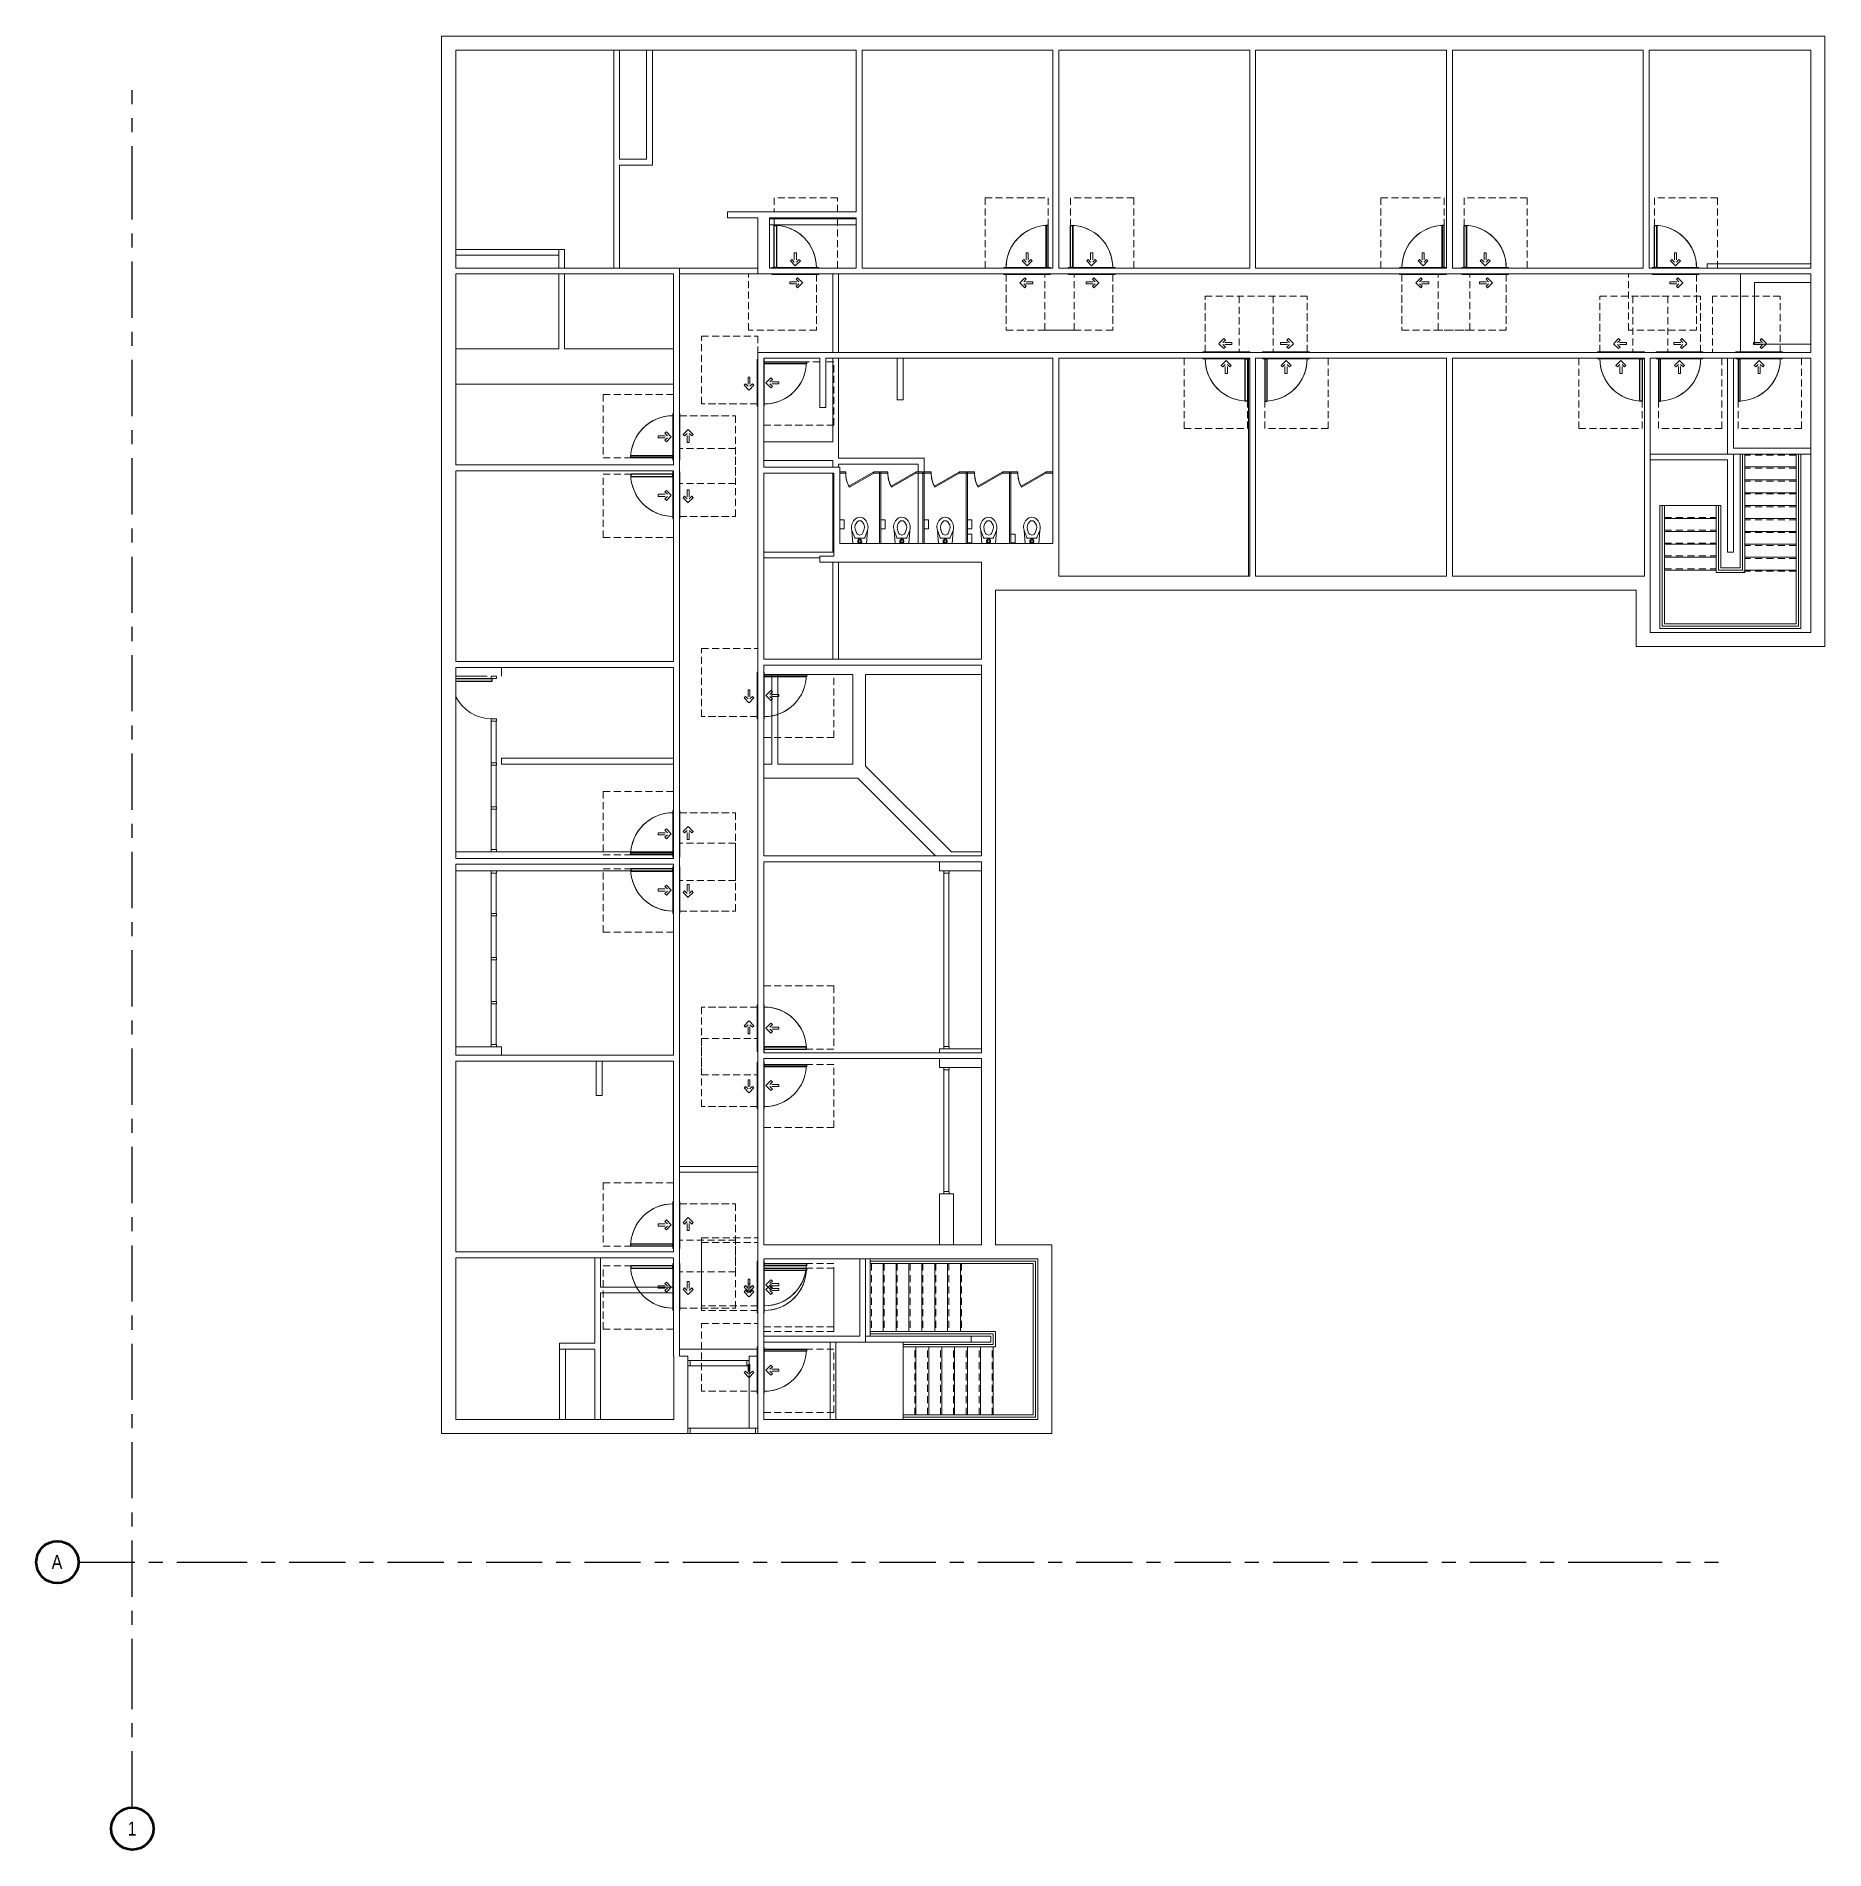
# Model space of a CAD drawing. Header units: inches. Extents: x -1352 to 175, y -1419 to 129.
import ezdxf

# ---------------------------------------------------------------- set-up
doc = ezdxf.new("R2010")
doc.units = ezdxf.units.IN
doc.header["$MEASUREMENT"] = 0
for name, pattern in [('ADA Clearance', [9, 6, -3]), ('Grid Line', [84, 48, -12, 12, -12]), ('Overhead', [9.75, 6, -3.75])]:
    doc.linetypes.add(name, pattern=pattern)
for name, color, linetype, lineweight in [('A-DOOR', 31, 'Continuous', 15), ('A-DOOR-FRAM', 31, 'Continuous', 15), ('A-FLOR-HRAL', 11, 'Continuous', 15), ('A-GLAZ-CWMG', 51, 'Continuous', 15), ('A-WALL', 113, 'Continuous', 15), ('I-WALL', 2, 'Continuous', 15), ('P-SANR-FIXT', 6, 'Continuous', 15), ('Q-SPCQ', 91, 'Continuous', 15), ('S-GRID', 1, 'Continuous', 9), ('S-GRID-IDEN', 1, 'Continuous', 50), ('S-STRS', 31, 'Continuous', 15)]:
    doc.layers.add(name, color=color, linetype=linetype, lineweight=lineweight)
doc.styles.add('Arial Narrow', font='ARIALN.TTF', dxfattribs={"height": 12})

# ---------------------------------------------------------------- blocks, each defined once
blk = doc.blocks.new('Rectangular Mullion - 4 1_2_ x 2_ Rectangular_CE_-5141690-ROOF')
at = {"layer": 'A-GLAZ-CWMG', "color": 253}
for p, q in [((-963.7, -585.5), (-959.2, -585.5)), ((-963.7, -620.1), (-963.7, -585.5)), ((-959.2, -585.5), (-959.2, -620.1)), ((-959.2, -620.1), (-963.7, -620.1))]:
    blk.add_line(p, q, dxfattribs=at)
blk = doc.blocks.new('Rectangular Mullion - 4 1_2_ x 2_ Rectangular_CE_-5161924-ROOF')
at = {"layer": 'A-GLAZ-CWMG', "color": 253}
for p, q in [((-2, -2.25), (-2, 2.25)), ((-2, 2.25), (0, 2.25)), ((0, 2.25), (0, -2.25)), ((0, -2.25), (-2, -2.25))]:
    blk.add_line(p, q, dxfattribs=at)
blk = doc.blocks.new('Rectangular Mullion - 4 1_2_ x 2_ Rectangular_CE_-5161925-ROOF')
at = {"layer": 'A-GLAZ-CWMG', "color": 253}
for p, q in [((0, 2.25), (-2, 2.25)), ((-2, 2.25), (-2, -2.25)), ((0, -2.25), (0, 2.25)), ((-2, -2.25), (0, -2.25))]:
    blk.add_line(p, q, dxfattribs=at)
blk = doc.blocks.new('Rectangular Mullion - 4 1_2_ x 2_ Rectangular_CE_-5161926-ROOF')
at = {"layer": 'A-GLAZ-CWMG', "color": 253}
for p, q in [((-2, -2.25), (-2, 2.25)), ((-2, 2.25), (0, 2.25)), ((0, 2.25), (0, -2.25)), ((0, -2.25), (-2, -2.25))]:
    blk.add_line(p, q, dxfattribs=at)
blk = doc.blocks.new('Rectangular Mullion - 4 1_2_ x 2_ Rectangular_CE_-5141692-ROOF')
at = {"layer": 'A-GLAZ-CWMG', "color": 253}
for p, q in [((-963.7, -622.1), (-959.2, -622.1)), ((-963.7, -657.7), (-963.7, -622.1)), ((-959.2, -622.1), (-959.2, -657.7)), ((-959.2, -657.7), (-963.7, -657.7))]:
    blk.add_line(p, q, dxfattribs=at)
blk = doc.blocks.new('Rectangular Mullion - 4 1_2_ x 2_ Rectangular_CE_-5161922-ROOF')
at = {"layer": 'A-GLAZ-CWMG', "color": 253}
for p, q in [((-1, -2.25), (-1, 2.25)), ((-1, 2.25), (1, 2.25)), ((1, 2.25), (1, -2.25)), ((1, -2.25), (-1, -2.25))]:
    blk.add_line(p, q, dxfattribs=at)
blk = doc.blocks.new('CW-Single_CE_ - Medium Style-5161928-ROOF')
at = {"layer": 'A-DOOR', "color": 8, "lineweight": 25}
for p, q in [((-17.28125, -1.5), (-14.78125, -1.5)), ((-17.28125, -32.5), (-17.28125, -1.5)), ((-14.78125, -1.5), (-14.78125, -32.5))]:
    blk.add_line(p, q, dxfattribs=at)
at = {"layer": 'A-DOOR', "color": 253}
blk.add_arc((-17.28125, -1.5), 34.5625, 295.99417675, 0, dxfattribs=at)
blk = doc.blocks.new('Door-Single_CE_ - HM Door-2_ HM Frame-5129110-ROOF')
at = {"layer": 'A-DOOR', "color": 253, "linetype": 'ADA Clearance'}
for p, q in [((-18, 50.5), (40, 50.5)), ((-18, 3), (-18, 50.5)), ((40, 50.5), (40, 3)), ((-2, 14.3), (-6.3, 10)), ((-2, 5.8), (-6.3, 10)), ((-0.8, 13), (-2.9, 10.9)), ((4.8, 10.9), (-2.9, 10.9)), ((4.8, 9.2), (-2.9, 9.2)), ((-0.8, 7), (-2.9, 9.2)), ((-0.8, 13), (-2, 14.3)), ((-0.8, 7), (-2, 5.8)), ((4.8, 10.9), (4.8, 9.2)), ((-36, -2.5), (-36, -62.5)), ((-4.3, -8.6), (0, -4.4)), ((-3, -9.9), (-4.3, -8.6)), ((-3, -9.9), (-0.9, -7.7)), ((-0.9, -15.5), (-0.9, -7.7)), ((0.9, -15.5), (-0.9, -15.5)), ((4.2, -8.6), (0, -4.4)), ((0.9, -15.5), (0.9, -7.7)), ((3, -9.9), (0.9, -7.7)), ((3, -9.9), (4.2, -8.6)), ((18, -62.5), (18, -3)), ((-36, -62.5), (18, -62.5))]:
    blk.add_line(p, q, dxfattribs=at)
at = {"layer": 'A-DOOR', "color": 8, "lineweight": 25}
for p, q in [((16.2, -39), (16.2, -3)), ((16.2, -39), (16.2, -3)), ((18, -3), (18, -39)), ((18, -3), (18, -39)), ((18, -39), (16.2, -39)), ((18, -39), (16.2, -39))]:
    blk.add_line(p, q, dxfattribs=at)
at = {"layer": 'A-DOOR', "color": 253}
blk.add_arc((18, -3), 36, 180.0012, 270, dxfattribs=at)
blk.add_arc((18, -3), 36, 180.0012, 270, dxfattribs=at)
blk.add_arc((18, -3), 36, 180.0012, 270, dxfattribs=at)
blk.add_arc((18, -3), 36, 180.0012, 270, dxfattribs=at)
blk = doc.blocks.new('Door-Single_CE_ - HM Door-2_ HM Frame-5129600-ROOF')
at = {"layer": 'A-DOOR', "color": 253, "linetype": 'ADA Clearance'}
for p, q in [((-36, 62.5), (18, 62.5)), ((-36, 2.5), (-36, 62.5)), ((18, 62.5), (18, 3)), ((-3, 9.9), (-4.3, 8.6)), ((-4.3, 8.6), (0, 4.4)), ((-3, 9.9), (-0.9, 7.7)), ((-0.9, 15.5), (-0.9, 7.7)), ((0.9, 15.5), (-0.9, 15.5)), ((4.2, 8.6), (0, 4.4)), ((0.9, 15.5), (0.9, 7.7)), ((3, 9.9), (0.9, 7.7)), ((3, 9.9), (4.2, 8.6)), ((-18, -3), (-18, -50.5)), ((-2, -5.8), (-6.3, -10)), ((-2, -14.3), (-6.3, -10)), ((-0.8, -7), (-2.9, -9.2)), ((4.8, -9.2), (-2.9, -9.2)), ((4.8, -10.9), (-2.9, -10.9)), ((-0.8, -13), (-2.9, -10.9)), ((-0.8, -7), (-2, -5.8)), ((-0.8, -13), (-2, -14.3)), ((4.8, -10.9), (4.8, -9.2)), ((40, -50.5), (40, -3)), ((-18, -50.5), (40, -50.5))]:
    blk.add_line(p, q, dxfattribs=at)
at = {"layer": 'A-DOOR', "color": 8, "lineweight": 25}
for p, q in [((18, 39), (16.2, 39)), ((16.2, 39), (16.2, 3)), ((18, 39), (16.2, 39)), ((16.2, 39), (16.2, 3)), ((18, 3), (18, 39)), ((18, 3), (18, 39))]:
    blk.add_line(p, q, dxfattribs=at)
at = {"layer": 'A-DOOR', "color": 253}
blk.add_arc((18, 3), 36, 90, 179.9988, dxfattribs=at)
blk.add_arc((18, 3), 36, 90, 179.9988, dxfattribs=at)
blk.add_arc((18, 3), 36, 90, 179.9988, dxfattribs=at)
blk.add_arc((18, 3), 36, 90, 179.9988, dxfattribs=at)
blk = doc.blocks.new('Door-Single_CE_ - HM Door-2_ HM Frame-V1-ROOF')
at = {"layer": 'A-DOOR', "color": 253, "linetype": 'ADA Clearance'}
for p, q in [((-18, 50.5), (40, 50.5)), ((-18, 3), (-18, 50.5)), ((40, 50.5), (40, 2.5)), ((-2, 14.3), (-6.3, 10)), ((-2, 5.8), (-6.3, 10)), ((-0.8, 13), (-2.9, 10.9)), ((4.8, 10.9), (-2.9, 10.9)), ((4.8, 9.2), (-2.9, 9.2)), ((-0.8, 7), (-2.9, 9.2)), ((-0.8, 13), (-2, 14.3)), ((-0.8, 7), (-2, 5.8)), ((4.8, 10.9), (4.8, 9.2)), ((40, 2.5), (32, 2.5)), ((-36, -2.5), (-36, -45.5)), ((-4.3, -8.6), (0, -4.4)), ((-3, -9.9), (-4.3, -8.6)), ((-3, -9.9), (-0.9, -7.7)), ((-0.9, -15.5), (-0.9, -7.7)), ((0.9, -15.5), (-0.9, -15.5)), ((4.2, -8.6), (0, -4.4)), ((0.9, -15.5), (0.9, -7.7)), ((3, -9.9), (0.9, -7.7)), ((3, -9.9), (4.2, -8.6)), ((18, -45.5), (18, -3)), ((-36, -50.5), (-36, -62.5)), ((18, -62.5), (18, -50.5)), ((-36, -62.5), (18, -62.5))]:
    blk.add_line(p, q, dxfattribs=at)
at = {"layer": 'A-DOOR', "color": 8, "lineweight": 25}
for p, q in [((16.2, -39), (16.2, -3)), ((16.2, -39), (16.2, -3)), ((18, -3), (18, -39)), ((18, -3), (18, -39)), ((18, -39), (16.2, -39)), ((18, -39), (16.2, -39))]:
    blk.add_line(p, q, dxfattribs=at)
at = {"layer": 'A-DOOR', "color": 253}
blk.add_arc((18, -3), 36, 180.0012, 270, dxfattribs=at)
blk.add_arc((18, -3), 36, 180.0012, 270, dxfattribs=at)
blk.add_arc((18, -3), 36, 180.0012, 270, dxfattribs=at)
blk.add_arc((18, -3), 36, 180.0012, 270, dxfattribs=at)
blk = doc.blocks.new('Door-Single_CE_ - HM Door-2_ HM Frame-V2-ROOF')
at = {"layer": 'A-DOOR', "color": 253, "linetype": 'ADA Clearance'}
for p, q in [((-18, 50.5), (40, 50.5)), ((-18, 3), (-18, 50.5)), ((40, 50.5), (40, 2.5)), ((-2, 14.3), (-6.3, 10)), ((-2, 5.8), (-6.3, 10)), ((-0.8, 13), (-2.9, 10.9)), ((4.8, 10.9), (-2.9, 10.9)), ((4.8, 9.2), (-2.9, 9.2)), ((-0.8, 7), (-2.9, 9.2)), ((-0.8, 13), (-2, 14.3)), ((-0.8, 7), (-2, 5.8)), ((4.8, 10.9), (4.8, 9.2)), ((-36, -2.5), (-36, -62.5)), ((-4.3, -8.6), (0, -4.4)), ((-3, -9.9), (-4.3, -8.6)), ((-3, -9.9), (-0.9, -7.7)), ((-0.9, -15.5), (-0.9, -7.7)), ((0.9, -15.5), (-0.9, -15.5)), ((4.2, -8.6), (0, -4.4)), ((0.9, -15.5), (0.9, -7.7)), ((3, -9.9), (0.9, -7.7)), ((3, -9.9), (4.2, -8.6)), ((18, -62.5), (18, -3)), ((-36, -62.5), (18, -62.5))]:
    blk.add_line(p, q, dxfattribs=at)
at = {"layer": 'A-DOOR', "color": 8, "lineweight": 25}
for p, q in [((16.2, -39), (16.2, -3)), ((16.2, -39), (16.2, -3)), ((18, -3), (18, -39)), ((18, -3), (18, -39)), ((18, -39), (16.2, -39)), ((18, -39), (16.2, -39))]:
    blk.add_line(p, q, dxfattribs=at)
at = {"layer": 'A-DOOR', "color": 253}
blk.add_arc((18, -3), 36, 180.0012, 270, dxfattribs=at)
blk.add_arc((18, -3), 36, 180.0012, 270, dxfattribs=at)
blk.add_arc((18, -3), 36, 180.0012, 270, dxfattribs=at)
blk.add_arc((18, -3), 36, 180.0012, 270, dxfattribs=at)
blk = doc.blocks.new('Door-Single_CE_ - HM Door-2_ HM Frame-V3-ROOF')
at = {"layer": 'A-DOOR', "color": 253, "linetype": 'ADA Clearance'}
for p, q in [((-18, 50.5), (40, 50.5)), ((-18, 3), (-18, 50.5)), ((40, 50.5), (40, 2.5)), ((-2, 14.3), (-6.3, 10)), ((-2, 5.8), (-6.3, 10)), ((-0.8, 13), (-2.9, 10.9)), ((4.8, 10.9), (-2.9, 10.9)), ((4.8, 9.2), (-2.9, 9.2)), ((-0.8, 7), (-2.9, 9.2)), ((-0.8, 13), (-2, 14.3)), ((-0.8, 7), (-2, 5.8)), ((4.8, 10.9), (4.8, 9.2)), ((40, 2.5), (26, 2.5)), ((-36, -2.5), (-36, -62.5)), ((-4.3, -8.6), (0, -4.4)), ((-3, -9.9), (-4.3, -8.6)), ((-3, -9.9), (-0.9, -7.7)), ((-0.9, -15.5), (-0.9, -7.7)), ((0.9, -15.5), (-0.9, -15.5)), ((4.2, -8.6), (0, -4.4)), ((0.9, -15.5), (0.9, -7.7)), ((3, -9.9), (0.9, -7.7)), ((3, -9.9), (4.2, -8.6)), ((18, -50.5), (18, -3)), ((18, -62.5), (18, -55.5)), ((-36, -62.5), (18, -62.5))]:
    blk.add_line(p, q, dxfattribs=at)
at = {"layer": 'A-DOOR', "color": 8, "lineweight": 25}
for p, q in [((16.2, -39), (16.2, -3)), ((16.2, -39), (16.2, -3)), ((18, -3), (18, -39)), ((18, -3), (18, -39)), ((18, -39), (16.2, -39)), ((18, -39), (16.2, -39))]:
    blk.add_line(p, q, dxfattribs=at)
at = {"layer": 'A-DOOR', "color": 253}
blk.add_arc((18, -3), 36, 180.0012, 270, dxfattribs=at)
blk.add_arc((18, -3), 36, 180.0012, 270, dxfattribs=at)
blk.add_arc((18, -3), 36, 180.0012, 270, dxfattribs=at)
blk.add_arc((18, -3), 36, 180.0012, 270, dxfattribs=at)
blk = doc.blocks.new('Rectangular Mullion - 4 1_2_ x 2_ Rectangular_CE_-5178114-ROOF')
at = {"layer": 'A-GLAZ-CWMG', "color": 253}
for p, q in [((-793.7, -1006.3), (-793.7, -1001.8)), ((-793.7, -1001.8), (-745.2, -1001.8)), ((-745.2, -1006.3), (-793.7, -1006.3)), ((-745.2, -1001.8), (-745.2, -1006.3))]:
    blk.add_line(p, q, dxfattribs=at)
blk = doc.blocks.new('Rectangular Mullion - 4 1_2_ x 2_ Rectangular_CE_-5181224-ROOF')
at = {"layer": 'A-GLAZ-CWMG', "color": 253}
for p, q in [((-2, -2.25), (-2, 2.25)), ((-2, 2.25), (0, 2.25)), ((0, -2.25), (-2, -2.25))]:
    blk.add_line(p, q, dxfattribs=at)
blk = doc.blocks.new('Rectangular Mullion - 4 1_2_ x 2_ Rectangular_CE_-5181225-ROOF')
at = {"layer": 'A-GLAZ-CWMG', "color": 253}
for p, q in [((0, 2.25), (-2, 2.25)), ((-2, 2.25), (-2, -2.25)), ((0, -2.25), (0, 2.25)), ((-2, -2.25), (0, -2.25))]:
    blk.add_line(p, q, dxfattribs=at)
blk = doc.blocks.new('Railing - Railing-5181653-ROOF')
at = {"layer": 'A-FLOR-HRAL', "color": 253}
for p, q in [((-639.9, -977), (-562.9, -977)), ((-639.9, -979), (-639.9, -977)), ((-639.9, -979), (-562.9, -979)), ((-611.9, -990), (-611.9, -988)), ((-534.9, -988), (-611.9, -988)), ((-532.9, -990), (-611.9, -990)), ((-562.9, -977), (-532.9, -977)), ((-562.9, -979), (-534.9, -979)), ((-534.9, -979), (-534.9, -988)), ((-532.9, -977), (-532.9, -990))]:
    blk.add_line(p, q, dxfattribs=at)
blk = doc.blocks.new('Railing - Railing-5181657-ROOF')
at = {"layer": 'A-FLOR-HRAL', "color": 253}
for p, q in [((-639.9, -917), (-562.9, -917)), ((-639.9, -919), (-639.9, -917)), ((-639.9, -919), (-562.9, -919)), ((-562.9, -917), (-498.9, -917)), ((-562.9, -919), (-500.9, -919)), ((-500.9, -919), (-500.9, -1048)), ((-498.9, -917), (-498.9, -1050)), ((-611.9, -1050), (-611.9, -1048)), ((-534.9, -1048), (-611.9, -1048)), ((-534.9, -1050), (-611.9, -1050)), ((-500.9, -1048), (-534.9, -1048)), ((-498.9, -1050), (-534.9, -1050))]:
    blk.add_line(p, q, dxfattribs=at)
blk = doc.blocks.new('Door-Single_CE_ - WD Door-2_ HM Frame-5205959-ROOF')
at = {"layer": 'A-DOOR', "color": 253, "linetype": 'ADA Clearance'}
for p, q in [((-18, 50.5), (40, 50.5)), ((-18, 2.5), (-18, 50.5)), ((40, 50.5), (40, 3)), ((-2, 14.3), (-6.3, 10)), ((-2, 5.8), (-6.3, 10)), ((-0.8, 13), (-2.9, 10.9)), ((4.8, 10.9), (-2.9, 10.9)), ((4.8, 9.2), (-2.9, 9.2)), ((-0.8, 7), (-2.9, 9.2)), ((-0.8, 13), (-2, 14.3)), ((-0.8, 7), (-2, 5.8)), ((4.8, 10.9), (4.8, 9.2)), ((-36, -2.5), (-36, -62.5)), ((-4.3, -8.6), (0, -4.4)), ((-3, -9.9), (-4.3, -8.6)), ((-3, -9.9), (-0.9, -7.7)), ((-0.9, -15.5), (-0.9, -7.7)), ((0.9, -15.5), (-0.9, -15.5)), ((4.2, -8.6), (0, -4.4)), ((0.9, -15.5), (0.9, -7.7)), ((3, -9.9), (0.9, -7.7)), ((3, -9.9), (4.2, -8.6)), ((18, -62.5), (18, -2.5)), ((-36, -62.5), (18, -62.5))]:
    blk.add_line(p, q, dxfattribs=at)
at = {"layer": 'A-DOOR', "color": 8, "lineweight": 25}
for p, q in [((16, -39), (16, -3)), ((16, -3), (18, -3)), ((16, -39), (16, -3)), ((18, -3), (16, -3)), ((18, -3), (18, -39)), ((18, -3), (18, -39)), ((18, -39), (16, -39)), ((18, -39), (16, -39))]:
    blk.add_line(p, q, dxfattribs=at)
at = {"layer": 'A-DOOR', "color": 253}
for start in [179.5, 179.5, 179.5, 180.0012]:
    blk.add_arc((18, -3), 36, start, 270, dxfattribs=at)
at = {"layer": 'A-DOOR-FRAM', "color": 253}
for p, q in [((-20, 3), (20, 3)), ((-20, 2.5), (-20, 3)), ((20, 3), (20, 2.5)), ((-20, -3), (-20, -2.5)), ((20, -3), (-20, -3)), ((20, -2.5), (20, -3))]:
    blk.add_line(p, q, dxfattribs=at)
blk = doc.blocks.new('Door-Single_CE_ - WD Door-2_ HM Frame-5205961-ROOF')
at = {"layer": 'A-DOOR', "color": 253, "linetype": 'ADA Clearance'}
for p, q in [((-36, 62.5), (18, 62.5)), ((-36, 2.5), (-36, 62.5)), ((18, 62.5), (18, 2.5)), ((-3, 9.9), (-4.3, 8.6)), ((-4.3, 8.6), (0, 4.4)), ((-3, 9.9), (-0.9, 7.7)), ((-0.9, 15.5), (-0.9, 7.7)), ((0.9, 15.5), (-0.9, 15.5)), ((4.2, 8.6), (0, 4.4)), ((0.9, 15.5), (0.9, 7.7)), ((3, 9.9), (0.9, 7.7)), ((3, 9.9), (4.2, 8.6)), ((-18, -2.5), (-18, -50.5)), ((-2, -5.8), (-6.3, -10)), ((-2, -14.3), (-6.3, -10)), ((-0.8, -7), (-2.9, -9.2)), ((4.8, -9.2), (-2.9, -9.2)), ((4.8, -10.9), (-2.9, -10.9)), ((-0.8, -13), (-2.9, -10.9)), ((-0.8, -7), (-2, -5.8)), ((-0.8, -13), (-2, -14.3)), ((4.8, -10.9), (4.8, -9.2)), ((40, -50.5), (40, -3)), ((-18, -50.5), (40, -50.5))]:
    blk.add_line(p, q, dxfattribs=at)
at = {"layer": 'A-DOOR', "color": 8, "lineweight": 25}
for p, q in [((18, 39), (16, 39)), ((16, 39), (16, 3)), ((18, 39), (16, 39)), ((16, 39), (16, 3)), ((18, 3), (18, 39)), ((18, 3), (18, 39)), ((16, 3), (18, 3)), ((18, 3), (16, 3))]:
    blk.add_line(p, q, dxfattribs=at)
at = {"layer": 'A-DOOR', "color": 253}
for end in [179.9988, 180.5, 180.5, 180.5]:
    blk.add_arc((18, 3), 36, 90, end, dxfattribs=at)
at = {"layer": 'A-DOOR-FRAM', "color": 253}
for p, q in [((-20, 3), (20, 3)), ((-20, 2.5), (-20, 3)), ((20, 3), (20, 2.5)), ((-20, -3), (-20, -2.5)), ((20, -3), (-20, -3)), ((20, -2.5), (20, -3))]:
    blk.add_line(p, q, dxfattribs=at)
blk = doc.blocks.new('Door-Single_CE_ - HM Door-2_ HM Frame-V4-ROOF')
at = {"layer": 'A-DOOR', "color": 253, "linetype": 'ADA Clearance'}
for p, q in [((-18, 50.5), (40, 50.5)), ((-18, 2.5), (-18, 50.5)), ((40, 50.5), (40, 2.5)), ((-2, 14.3), (-6.3, 10)), ((-2, 5.8), (-6.3, 10)), ((-0.8, 13), (-2.9, 10.9)), ((4.8, 10.9), (-2.9, 10.9)), ((4.8, 9.2), (-2.9, 9.2)), ((-0.8, 7), (-2.9, 9.2)), ((-0.8, 13), (-2, 14.3)), ((-0.8, 7), (-2, 5.8)), ((4.8, 10.9), (4.8, 9.2)), ((40, 2.5), (32, 2.5)), ((-36, -2.5), (-36, -45.5)), ((-4.3, -8.6), (0, -4.4)), ((-3, -9.9), (-4.3, -8.6)), ((-3, -9.9), (-0.9, -7.7)), ((-0.9, -15.5), (-0.9, -7.7)), ((0.9, -15.5), (-0.9, -15.5)), ((4.2, -8.6), (0, -4.4)), ((0.9, -15.5), (0.9, -7.7)), ((3, -9.9), (0.9, -7.7)), ((3, -9.9), (4.2, -8.6)), ((18, -45.5), (18, -2.5)), ((-36, -50.5), (-36, -62.5)), ((18, -62.5), (18, -50.5)), ((-36, -62.5), (18, -62.5))]:
    blk.add_line(p, q, dxfattribs=at)
at = {"layer": 'A-DOOR', "color": 8, "lineweight": 25}
for p, q in [((16.2, -39), (16.2, -3)), ((16.2, -39), (16.2, -3)), ((18, -3), (16.2, -3)), ((16.2, -3), (18, -3)), ((18, -3), (18, -39)), ((18, -3), (18, -39)), ((18, -39), (16.2, -39)), ((18, -39), (16.2, -39))]:
    blk.add_line(p, q, dxfattribs=at)
at = {"layer": 'A-DOOR', "color": 253}
for start in [179.5, 179.5, 179.5, 180.0012]:
    blk.add_arc((18, -3), 36, start, 270, dxfattribs=at)
at = {"layer": 'A-DOOR-FRAM', "color": 253}
for p, q in [((-20, 3), (20, 3)), ((-20, 2.5), (-20, 3)), ((20, 3), (20, 2.5)), ((-20, -3), (-20, -2.5)), ((20, -3), (-20, -3)), ((20, -2.5), (20, -3))]:
    blk.add_line(p, q, dxfattribs=at)
blk = doc.blocks.new('Door-Single_CE_ - WD Door-2_ HM Frame-V5-ROOF')
at = {"layer": 'A-DOOR', "color": 253, "linetype": 'ADA Clearance'}
for p, q in [((-18, 50.5), (40, 50.5)), ((-18, 2.5), (-18, 50.5)), ((40, 50.5), (40, 3)), ((-2, 14.3), (-6.3, 10)), ((-2, 5.8), (-6.3, 10)), ((-0.8, 13), (-2.9, 10.9)), ((4.8, 10.9), (-2.9, 10.9)), ((4.8, 9.2), (-2.9, 9.2)), ((-0.8, 7), (-2.9, 9.2)), ((-0.8, 13), (-2, 14.3)), ((-0.8, 7), (-2, 5.8)), ((4.8, 10.9), (4.8, 9.2)), ((-36, -2.5), (-36, -62.5)), ((-4.3, -8.6), (0, -4.4)), ((-3, -9.9), (-4.3, -8.6)), ((-3, -9.9), (-0.9, -7.7)), ((-0.9, -15.5), (-0.9, -7.7)), ((0.9, -15.5), (-0.9, -15.5)), ((4.2, -8.6), (0, -4.4)), ((0.9, -15.5), (0.9, -7.7)), ((3, -9.9), (0.9, -7.7)), ((3, -9.9), (4.2, -8.6)), ((18, -62.5), (18, -2.5)), ((-36, -62.5), (18, -62.5))]:
    blk.add_line(p, q, dxfattribs=at)
at = {"layer": 'A-DOOR', "color": 8, "lineweight": 25}
for p, q in [((16, -39), (16, -3)), ((16, -3), (18, -3)), ((16, -39), (16, -3)), ((18, -3), (16, -3)), ((18, -3), (18, -39)), ((18, -3), (18, -39)), ((18, -39), (16, -39)), ((18, -39), (16, -39))]:
    blk.add_line(p, q, dxfattribs=at)
at = {"layer": 'A-DOOR', "color": 253}
for start in [179.5, 179.5, 179.5, 180.0012]:
    blk.add_arc((18, -3), 36, start, 270, dxfattribs=at)
at = {"layer": 'A-DOOR-FRAM', "color": 253}
for p, q in [((-20, 3), (20, 3)), ((-20, 2.5), (-20, 3)), ((20, 3), (20, 2.5)), ((-20, -3), (-20, -2.5)), ((20, -3), (-20, -3))]:
    blk.add_line(p, q, dxfattribs=at)
blk = doc.blocks.new('Door-Single_CE_ - WD Door-2_ HM Frame-V6-ROOF')
at = {"layer": 'A-DOOR', "color": 253, "linetype": 'ADA Clearance'}
for p, q in [((-36, 62.5), (18, 62.5)), ((-36, 2.5), (-36, 62.5)), ((18, 62.5), (18, 2.5)), ((-3, 9.9), (-4.3, 8.6)), ((-4.3, 8.6), (0, 4.4)), ((-3, 9.9), (-0.9, 7.7)), ((-0.9, 15.5), (-0.9, 7.7)), ((0.9, 15.5), (-0.9, 15.5)), ((4.2, 8.6), (0, 4.4)), ((0.9, 15.5), (0.9, 7.7)), ((3, 9.9), (0.9, 7.7)), ((3, 9.9), (4.2, 8.6)), ((-18, -2.5), (-18, -50.5)), ((-2, -5.8), (-6.3, -10)), ((-2, -14.3), (-6.3, -10)), ((-0.8, -7), (-2.9, -9.2)), ((4.8, -9.2), (-2.9, -9.2)), ((4.8, -10.9), (-2.9, -10.9)), ((-0.8, -13), (-2.9, -10.9)), ((-0.8, -7), (-2, -5.8)), ((-0.8, -13), (-2, -14.3)), ((4.8, -10.9), (4.8, -9.2)), ((40, -50.5), (40, -3)), ((-18, -50.5), (40, -50.5))]:
    blk.add_line(p, q, dxfattribs=at)
at = {"layer": 'A-DOOR', "color": 8, "lineweight": 25}
for p, q in [((18, 39), (16, 39)), ((16, 39), (16, 3)), ((18, 39), (16, 39)), ((16, 39), (16, 3)), ((18, 3), (18, 39)), ((18, 3), (18, 39)), ((16, 3), (18, 3)), ((18, 3), (16, 3))]:
    blk.add_line(p, q, dxfattribs=at)
at = {"layer": 'A-DOOR', "color": 253}
for end in [179.9988, 180.5, 180.5, 180.5]:
    blk.add_arc((18, 3), 36, 90, end, dxfattribs=at)
at = {"layer": 'A-DOOR-FRAM', "color": 253}
for p, q in [((-20, 3), (20, 3)), ((-20, 2.5), (-20, 3)), ((-20, -3), (-20, -2.5)), ((20, -3), (-20, -3)), ((20, -2.5), (20, -3))]:
    blk.add_line(p, q, dxfattribs=at)
blk = doc.blocks.new('Door-Single_CE_ - WD Door-2_ HM Frame-V7-ROOF')
at = {"layer": 'A-DOOR', "color": 253, "linetype": 'ADA Clearance'}
for p, q in [((-18, 50.5), (40, 50.5)), ((-18, 2.5), (-18, 50.5)), ((40, 50.5), (40, 2.5)), ((-2, 14.3), (-6.3, 10)), ((-2, 5.8), (-6.3, 10)), ((-0.8, 13), (-2.9, 10.9)), ((4.8, 10.9), (-2.9, 10.9)), ((4.8, 9.2), (-2.9, 9.2)), ((-0.8, 7), (-2.9, 9.2)), ((-0.8, 13), (-2, 14.3)), ((-0.8, 7), (-2, 5.8)), ((4.8, 10.9), (4.8, 9.2)), ((-36, -2.5), (-36, -62.5)), ((-4.3, -8.6), (0, -4.4)), ((-3, -9.9), (-4.3, -8.6)), ((-3, -9.9), (-0.9, -7.7)), ((-0.9, -15.5), (-0.9, -7.7)), ((0.9, -15.5), (-0.9, -15.5)), ((4.2, -8.6), (0, -4.4)), ((0.9, -15.5), (0.9, -7.7)), ((3, -9.9), (0.9, -7.7)), ((3, -9.9), (4.2, -8.6)), ((18, -62.5), (18, -2.5)), ((-36, -62.5), (18, -62.5))]:
    blk.add_line(p, q, dxfattribs=at)
at = {"layer": 'A-DOOR', "color": 8, "lineweight": 25}
for p, q in [((16, -39), (16, -3)), ((16, -3), (18, -3)), ((16, -39), (16, -3)), ((18, -3), (16, -3)), ((18, -3), (18, -39)), ((18, -3), (18, -39)), ((18, -39), (16, -39)), ((18, -39), (16, -39))]:
    blk.add_line(p, q, dxfattribs=at)
at = {"layer": 'A-DOOR', "color": 253}
for start in [179.5, 179.5, 179.5, 180.0012]:
    blk.add_arc((18, -3), 36, start, 270, dxfattribs=at)
at = {"layer": 'A-DOOR-FRAM', "color": 253}
for p, q in [((-20, 3), (20, 3)), ((-20, 2.5), (-20, 3)), ((20, 3), (20, 2.5)), ((-20, -3), (-20, -2.5)), ((20, -3), (-20, -3)), ((20, -2.5), (20, -3))]:
    blk.add_line(p, q, dxfattribs=at)
blk = doc.blocks.new('Door-Single_CE_ - HM Door-2_ HM Frame-V8-ROOF')
at = {"layer": 'A-DOOR', "color": 253, "linetype": 'ADA Clearance'}
for p, q in [((-18, 50.5), (40, 50.5)), ((-18, 2.5), (-18, 50.5)), ((40, 50.5), (40, 2.5)), ((-2, 14.3), (-6.3, 10)), ((-2, 5.8), (-6.3, 10)), ((-0.8, 13), (-2.9, 10.9)), ((4.8, 10.9), (-2.9, 10.9)), ((4.8, 9.2), (-2.9, 9.2)), ((-0.8, 7), (-2.9, 9.2)), ((-0.8, 13), (-2, 14.3)), ((-0.8, 7), (-2, 5.8)), ((4.8, 10.9), (4.8, 9.2)), ((40, 2.5), (26, 2.5)), ((-36, -2.5), (-36, -62.5)), ((-4.3, -8.6), (0, -4.4)), ((-3, -9.9), (-4.3, -8.6)), ((-3, -9.9), (-0.9, -7.7)), ((-0.9, -15.5), (-0.9, -7.7)), ((0.9, -15.5), (-0.9, -15.5)), ((4.2, -8.6), (0, -4.4)), ((0.9, -15.5), (0.9, -7.7)), ((3, -9.9), (0.9, -7.7)), ((3, -9.9), (4.2, -8.6)), ((18, -50.5), (18, -2.5)), ((18, -62.5), (18, -55.5)), ((-36, -62.5), (18, -62.5))]:
    blk.add_line(p, q, dxfattribs=at)
at = {"layer": 'A-DOOR', "color": 8, "lineweight": 25}
for p, q in [((16.2, -39), (16.2, -3)), ((16.2, -39), (16.2, -3)), ((18, -3), (16.2, -3)), ((16.2, -3), (18, -3)), ((18, -3), (18, -39)), ((18, -3), (18, -39)), ((18, -39), (16.2, -39)), ((18, -39), (16.2, -39))]:
    blk.add_line(p, q, dxfattribs=at)
at = {"layer": 'A-DOOR', "color": 253}
for start in [179.5, 179.5, 179.5, 180.0012]:
    blk.add_arc((18, -3), 36, start, 270, dxfattribs=at)
at = {"layer": 'A-DOOR-FRAM', "color": 253}
for p, q in [((-20, 3), (20, 3)), ((-20, 2.5), (-20, 3)), ((20, 3), (20, 2.5)), ((-20, -3), (-20, -2.5)), ((20, -3), (-20, -3)), ((20, -2.5), (20, -3))]:
    blk.add_line(p, q, dxfattribs=at)
blk = doc.blocks.new('Door-Single_CE_ - HM Door-2_ HM Frame-V9-ROOF')
at = {"layer": 'A-DOOR', "color": 253, "linetype": 'ADA Clearance'}
for p, q in [((-36, 62.5), (18, 62.5)), ((-36, 2.5), (-36, 62.5)), ((18, 62.5), (18, 2.5)), ((-3, 9.9), (-4.3, 8.6)), ((-4.3, 8.6), (0, 4.4)), ((-3, 9.9), (-0.9, 7.7)), ((-0.9, 15.5), (-0.9, 7.7)), ((0.9, 15.5), (-0.9, 15.5)), ((4.2, 8.6), (0, 4.4)), ((0.9, 15.5), (0.9, 7.7)), ((3, 9.9), (0.9, 7.7)), ((3, 9.9), (4.2, 8.6)), ((-18, -2.5), (-18, -50.5)), ((-2, -5.8), (-6.3, -10)), ((-2, -14.3), (-6.3, -10)), ((-0.8, -7), (-2.9, -9.2)), ((4.8, -9.2), (-2.9, -9.2)), ((4.8, -10.9), (-2.9, -10.9)), ((-0.8, -13), (-2.9, -10.9)), ((-0.8, -7), (-2, -5.8)), ((-0.8, -13), (-2, -14.3)), ((4.8, -10.9), (4.8, -9.2)), ((40, -50.5), (40, -3)), ((-18, -50.5), (40, -50.5))]:
    blk.add_line(p, q, dxfattribs=at)
at = {"layer": 'A-DOOR', "color": 8, "lineweight": 25}
for p, q in [((18, 39), (16.2, 39)), ((16.2, 39), (16.2, 3)), ((18, 39), (16.2, 39)), ((16.2, 39), (16.2, 3)), ((18, 3), (18, 39)), ((18, 3), (18, 39)), ((18, 3), (16.2, 3)), ((16.2, 3), (18, 3))]:
    blk.add_line(p, q, dxfattribs=at)
at = {"layer": 'A-DOOR', "color": 253}
for end in [179.9988, 180.5, 180.5, 180.5]:
    blk.add_arc((18, 3), 36, 90, end, dxfattribs=at)
at = {"layer": 'A-DOOR-FRAM', "color": 253}
for p, q in [((-20, 3), (20, 3)), ((-20, 2.5), (-20, 3)), ((20, 3), (20, 2.5)), ((-20, -3), (-20, -2.5)), ((20, -3), (-20, -3)), ((20, -2.5), (20, -3))]:
    blk.add_line(p, q, dxfattribs=at)
blk = doc.blocks.new('Rectangular Mullion - 4 1_2_ x 2_ Rectangular_CE_-5195751-ROOF')
at = {"layer": 'A-GLAZ-CWMG', "color": 253}
for p, q in [((-793.7, -1064), (-793.7, -1059.5)), ((-793.7, -1059.5), (-737.9, -1059.5)), ((-737.9, -1064), (-793.7, -1064)), ((-737.9, -1059.5), (-737.9, -1064))]:
    blk.add_line(p, q, dxfattribs=at)
blk = doc.blocks.new('Rectangular Mullion - 4 1_2_ x 2_ Rectangular_CE_-V10-ROOF')
at = {"layer": 'A-GLAZ-CWMG', "color": 253}
for p, q in [((-2, -2.25), (-2, 2.25)), ((-2, 2.25), (0, 2.25)), ((0, 2.25), (0, -2.25)), ((0, -2.25), (-2, -2.25))]:
    blk.add_line(p, q, dxfattribs=at)
blk = doc.blocks.new('Toilet_Stall_Std_CE_ - Adj-5183610-ROOF')
at = {"layer": 'Q-SPCQ', "color": 253}
blk.add_arc((12, 80), 24, 180, 207.6058, dxfattribs=at)
blk = doc.blocks.new('Toilet_Stall_Std_CE_ - Adj-5183939-ROOF')
at = {"layer": 'Q-SPCQ', "color": 253}
blk.add_arc((12, 68), 24, 180, 207.6058, dxfattribs=at)
blk = doc.blocks.new('Rectangular Mullion - 4 1_2_ x 2_ Rectangular_CE_-5187472-ROOF')
at = {"layer": 'A-GLAZ-CWMG', "color": 253}
for p, q in [((-577.2, -753.5), (-572.7, -753.5)), ((-577.2, -857.5), (-577.2, -753.5)), ((-572.7, -753.5), (-572.7, -857.5)), ((-572.7, -857.5), (-577.2, -857.5))]:
    blk.add_line(p, q, dxfattribs=at)
blk = doc.blocks.new('Rectangular Mullion - 4 1_2_ x 2_ Rectangular_CE_-5187639-ROOF')
at = {"layer": 'A-GLAZ-CWMG', "color": 253}
for p, q in [((-577.2, -585.5), (-572.7, -585.5)), ((-577.2, -733.5), (-577.2, -585.5)), ((-572.7, -585.5), (-572.7, -733.5)), ((-572.7, -733.5), (-577.2, -733.5))]:
    blk.add_line(p, q, dxfattribs=at)
blk = doc.blocks.new('Rectangular Mullion - 4 1_2_ x 2_ Rectangular_CE_-5191265-ROOF')
at = {"layer": 'A-GLAZ-CWMG', "color": 253}
for p, q in [((-2, -2.25), (-2, 2.25)), ((-2, 2.25), (0, 2.25)), ((0, 2.25), (0, -2.25)), ((0, -2.25), (-2, -2.25))]:
    blk.add_line(p, q, dxfattribs=at)
blk = doc.blocks.new('Rectangular Mullion - 4 1_2_ x 2_ Rectangular_CE_-5191266-ROOF')
at = {"layer": 'A-GLAZ-CWMG', "color": 253}
for p, q in [((0, 2.25), (-2, 2.25)), ((-2, 2.25), (-2, -2.25)), ((0, -2.25), (0, 2.25)), ((-2, -2.25), (0, -2.25))]:
    blk.add_line(p, q, dxfattribs=at)
blk = doc.blocks.new('RR Access_Toilet Napkin Disposal_CE_ - SND-1-888218-ROOF')
at = {"layer": 'Q-SPCQ', "color": 253}
for p, q in [((-3.75, 3.8125), (-3.75, 0)), ((-3.75, 0), (-3.75, 3.8125)), ((-3.75, 0), (3.75, 0)), ((-3.75, 0), (3.75, 0)), ((3.75, 0), (-3.75, 0)), ((3.75, 0), (3.75, 3.8125)), ((3.75, 0), (3.75, 3.8125)), ((3.75, 3.8125), (3.75, 0))]:
    blk.add_line(p, q, dxfattribs=at)
blk = doc.blocks.new('Toilet_Stall_Std_CE_ - Adj-5195183-ROOF')
at = {"layer": 'Q-SPCQ', "color": 253}
blk.add_arc((12, 68), 24, 180, 207.6058, dxfattribs=at)
blk = doc.blocks.new('Door-Single_CE_ - HM Door-2_ HM Frame-V11-ROOF')
at = {"layer": 'A-DOOR', "color": 253, "linetype": 'ADA Clearance'}
for p, q in [((-18, 50.5), (40, 50.5)), ((-18, 2.5), (-18, 50.5)), ((40, 50.5), (40, 2.5)), ((-2, 14.3), (-6.3, 10)), ((-2, 5.8), (-6.3, 10)), ((-0.8, 13), (-2.9, 10.9)), ((4.8, 10.9), (-2.9, 10.9)), ((4.8, 9.2), (-2.9, 9.2)), ((-0.8, 7), (-2.9, 9.2)), ((-0.8, 13), (-2, 14.3)), ((-0.8, 7), (-2, 5.8)), ((4.8, 10.9), (4.8, 9.2)), ((-36, -2.5), (-36, -62.5)), ((-4.3, -8.6), (0, -4.4)), ((-3, -9.9), (-4.3, -8.6)), ((-3, -9.9), (-0.9, -7.7)), ((-0.9, -15.5), (-0.9, -7.7)), ((0.9, -15.5), (-0.9, -15.5)), ((4.2, -8.6), (0, -4.4)), ((0.9, -15.5), (0.9, -7.7)), ((3, -9.9), (0.9, -7.7)), ((3, -9.9), (4.2, -8.6)), ((18, -62.5), (18, -2.5)), ((-36, -62.5), (18, -62.5))]:
    blk.add_line(p, q, dxfattribs=at)
at = {"layer": 'A-DOOR', "color": 8, "lineweight": 25}
for p, q in [((16.2, -39), (16.2, -3)), ((16.2, -39), (16.2, -3)), ((18, -3), (16.2, -3)), ((16.2, -3), (18, -3)), ((18, -3), (18, -39)), ((18, -3), (18, -39)), ((18, -39), (16.2, -39)), ((18, -39), (16.2, -39))]:
    blk.add_line(p, q, dxfattribs=at)
at = {"layer": 'A-DOOR', "color": 253}
for start in [179.5, 179.5, 179.5, 180.0012]:
    blk.add_arc((18, -3), 36, start, 270, dxfattribs=at)
at = {"layer": 'A-DOOR-FRAM', "color": 253}
for p, q in [((-20, 3), (20, 3)), ((-20, 2.5), (-20, 3)), ((20, 3), (20, 2.5)), ((-20, -3), (-20, -2.5)), ((20, -3), (-20, -3)), ((20, -2.5), (20, -3))]:
    blk.add_line(p, q, dxfattribs=at)
blk = doc.blocks.new('Railing - Railing-5196301-ROOF')
at = {"layer": 'A-FLOR-HRAL', "color": 253}
for p, q in [((104.8, -227.8), (104.8, -326.8)), ((106.8, -227.8), (106.8, -326.8)), ((82.3, -271.8), (84.3, -271.8)), ((82.3, -328.8), (82.3, -271.8)), ((84.3, -326.8), (84.3, -271.8)), ((106.8, -328.8), (82.3, -328.8)), ((104.8, -326.8), (84.3, -326.8)), ((106.8, -326.8), (106.8, -328.8))]:
    blk.add_line(p, q, dxfattribs=at)
blk = doc.blocks.new('Railing - Railing-5196305-ROOF')
at = {"layer": 'A-FLOR-HRAL', "color": 253}
for p, q in [((150.8, -227.8), (150.8, -326.8)), ((152.8, -227.8), (152.8, -326.8)), ((36.3, -271.8), (38.3, -271.8)), ((36.3, -326.8), (36.3, -271.8)), ((38.3, -326.8), (38.3, -271.8)), ((36.3, -374.8), (36.3, -326.8)), ((38.3, -372.8), (38.3, -326.8)), ((150.8, -326.8), (150.8, -372.8)), ((152.8, -326.8), (152.8, -374.8)), ((152.8, -374.8), (36.3, -374.8)), ((150.8, -372.8), (38.3, -372.8))]:
    blk.add_line(p, q, dxfattribs=at)
blk = doc.blocks.new('Door-Single_CE_ - HM Door-2_ HM Frame-V12-ROOF')
at = {"layer": 'A-DOOR', "color": 253, "linetype": 'ADA Clearance'}
for p, q in [((-36, 62.5), (18, 62.5)), ((-36, 2.5), (-36, 62.5)), ((18, 62.5), (18, 2.5)), ((-3, 9.9), (-4.3, 8.6)), ((-4.3, 8.6), (0, 4.4)), ((-3, 9.9), (-0.9, 7.7)), ((-0.9, 15.5), (-0.9, 7.7)), ((0.9, 15.5), (-0.9, 15.5)), ((4.2, 8.6), (0, 4.4)), ((0.9, 15.5), (0.9, 7.7)), ((3, 9.9), (0.9, 7.7)), ((3, 9.9), (4.2, 8.6)), ((-18, -2.5), (-18, -50.5)), ((-2, -5.8), (-6.3, -10)), ((-2, -14.3), (-6.3, -10)), ((-0.8, -7), (-2.9, -9.2)), ((4.8, -9.2), (-2.9, -9.2)), ((4.8, -10.9), (-2.9, -10.9)), ((-0.8, -13), (-2.9, -10.9)), ((-0.8, -7), (-2, -5.8)), ((-0.8, -13), (-2, -14.3)), ((4.8, -10.9), (4.8, -9.2)), ((40, -50.5), (40, -2.5)), ((-18, -50.5), (40, -50.5))]:
    blk.add_line(p, q, dxfattribs=at)
at = {"layer": 'A-DOOR', "color": 8, "lineweight": 25}
for p, q in [((18, 39), (16.2, 39)), ((16.2, 39), (16.2, 3)), ((18, 39), (16.2, 39)), ((16.2, 39), (16.2, 3)), ((18, 3), (18, 39)), ((18, 3), (18, 39)), ((18, 3), (16.2, 3)), ((16.2, 3), (18, 3))]:
    blk.add_line(p, q, dxfattribs=at)
at = {"layer": 'A-DOOR', "color": 253}
for end in [179.9988, 180.5, 180.5, 180.5]:
    blk.add_arc((18, 3), 36, 90, end, dxfattribs=at)
at = {"layer": 'A-DOOR-FRAM', "color": 253}
for p, q in [((-20, 3), (20, 3)), ((-20, 2.5), (-20, 3)), ((20, 3), (20, 2.5)), ((-20, -3), (-20, -2.5)), ((20, -3), (-20, -3)), ((20, -2.5), (20, -3))]:
    blk.add_line(p, q, dxfattribs=at)
blk = doc.blocks.new('Toilet_Stall_Std_CE_ - Adj-V13-ROOF')
at = {"layer": 'Q-SPCQ', "color": 253}
for p, q in [((-12, 81), (-19, 81)), ((-19, 81), (-19, 80)), ((-19, 80), (-19, 20)), ((-19, 80), (-12, 80)), ((-18, 20), (-18, 80)), ((-12, 80), (-12, 81)), ((11.5, 80.9), (-9.3, 68.9)), ((-8.8, 68), (12, 80)), ((12, 80), (11.5, 80.9)), ((12, 81), (12, 80)), ((18, 81), (12, 81)), ((12, 80), (18, 80)), ((-9.3, 68.9), (-8.8, 68))]:
    blk.add_line(p, q, dxfattribs=at)
blk.add_arc((12, 80), 24, 180, 210, dxfattribs=at)
blk = doc.blocks.new('Toilet_Wall Hung_CE_ - STN-888222-ROOF')
at = {"layer": 'P-SANR-FIXT', "color": 55}
for p, q in [((-5.8, 0), (-6.7, -11.1)), ((-6.7, -11.1), (-5.8, 0)), ((-6.7, -11.1), (-4.3, -5.1)), ((-4.3, -4.3), (4.3, -4.3)), ((-4.3, -5.1), (-4.3, -4.3)), ((-3.9, -12), (-2.5, -8.5)), ((3.9, -12), (2.5, -8.5)), ((4.3, -4.3), (4.3, -5.1)), ((6.7, -11.1), (4.3, -5.1)), ((6.7, -11.1), (5.8, 0)), ((6.7, -11.1), (5.8, 0))]:
    blk.add_line(p, q, dxfattribs=at)
for centre, radius, start, end in [((2.6, -13.7), 9.68, 164.0703, 221.9297), ((2.6, -13.7), 6.68, 165.3091, 225.452), ((0, -9.9), 2.85, 29.2965, 150.7035), ((0, -1.8), 1.77, 0, 180), ((0, -1.8), 1.75, 90, 238.6546), ((0, -1.8), 1.77, 180, 0), ((0, -1.8), 0.97, 90, 270), ((0, -1.8), 1.75, 242.3257, 267.223), ((0, -1.8), 1.75, 300.5828, 90), ((0, -1.8), 0.97, 270, 90), ((0, -1.8), 1.75, 272.6686, 297.9922), ((-2.6, -13.7), 6.68, 314.548, 14.6909), ((-2.6, -13.7), 9.68, 318.0703, 15.9297), ((0, -16), 6.23, 221.9297, 318.0703), ((0, -16.3), 3.01, 225.452, 315.452)]:
    blk.add_arc(centre, radius, start, end, dxfattribs=at)
blk = doc.blocks.new('Toilet_Stall_Std_CE_ - Adj-V14-ROOF')
at = {"layer": 'Q-SPCQ', "color": 253}
for p, q in [((-12, 69), (-19, 69)), ((-19, 69), (-19, 68)), ((-19, 68), (-19, 8)), ((-19, 68), (-12, 68)), ((-18, 8), (-18, 68)), ((-12, 68), (-12, 69)), ((11.5, 68.9), (-9.3, 56.9)), ((-8.8, 56), (12, 68)), ((12, 68), (11.5, 68.9)), ((12, 69), (12, 68)), ((19, 69), (12, 69)), ((12, 68), (19, 68)), ((18, 68), (18, 8)), ((19, 68), (19, 69)), ((19, 8), (19, 68)), ((-9.3, 56.9), (-8.8, 56))]:
    blk.add_line(p, q, dxfattribs=at)
blk.add_arc((12, 68), 24, 180, 210, dxfattribs=at)
blk = doc.blocks.new('Toilet_Wall Hung_CE_ - STN-V15-ROOF')
at = {"layer": 'P-SANR-FIXT', "color": 55}
for p, q in [((-5.8, 0), (-6.7, -11.1)), ((-6.7, -11.1), (-5.8, 0)), ((-6.7, -11.1), (-4.3, -5.1)), ((-4.3, -4.3), (4.3, -4.3)), ((-4.3, -5.1), (-4.3, -4.3)), ((-3.9, -12), (-2.5, -8.5)), ((3.9, -12), (2.5, -8.5)), ((4.3, -4.3), (4.3, -5.1)), ((6.7, -11.1), (4.3, -5.1)), ((6.7, -11.1), (5.8, 0)), ((6.7, -11.1), (5.8, 0))]:
    blk.add_line(p, q, dxfattribs=at)
for centre, radius, start, end in [((2.6, -13.7), 9.68, 164.0703, 221.9297), ((2.6, -13.7), 6.68, 165.3091, 225.452), ((0, -9.9), 2.85, 29.2965, 150.7035), ((0, -1.8), 1.77, 0, 180), ((0, -1.8), 1.75, 90, 238.6546), ((0, -1.8), 1.77, 180, 0), ((0, -1.8), 0.97, 90, 270), ((0, -1.8), 1.75, 242.3257, 267.223), ((0, -1.8), 1.75, 300.6426, 90), ((0, -1.8), 0.97, 270, 90), ((0, -1.8), 1.75, 272.6686, 297.9922), ((-2.6, -13.7), 6.68, 314.548, 14.6909), ((-2.6, -13.7), 9.68, 318.0703, 15.9297), ((0, -16), 6.23, 221.9297, 318.0703), ((0, -16.3), 3.01, 225.452, 315.452)]:
    blk.add_arc(centre, radius, start, end, dxfattribs=at)
blk = doc.blocks.new('Toilet_Stall_Std_CE_ - Adj-V16-ROOF')
at = {"layer": 'Q-SPCQ', "color": 253}
for p, q in [((-12, 69), (-17, 69)), ((-17, 68), (-12, 68)), ((-12, 68), (-12, 69)), ((11.5, 68.9), (-9.3, 56.9)), ((-8.8, 56), (12, 68)), ((12, 68), (11.5, 68.9)), ((12, 69), (12, 68)), ((18, 69), (12, 69)), ((12, 68), (18, 68)), ((17, 68), (17, 8)), ((18, 68), (18, 69)), ((18, 8), (18, 68)), ((-9.3, 56.9), (-8.8, 56))]:
    blk.add_line(p, q, dxfattribs=at)
blk.add_arc((12, 68), 24, 180, 210, dxfattribs=at)
blk = doc.blocks.new('Toilet_Stall_Std_CE_ - Adj-V17-ROOF')
at = {"layer": 'Q-SPCQ', "color": 253}
for p, q in [((-12, 81), (-19, 81)), ((-19, 81), (-19, 80)), ((-19, 80), (-19, 20)), ((-19, 80), (-12, 80)), ((-18, 20), (-18, 80)), ((-12, 80), (-12, 81)), ((11.5, 80.9), (-9.3, 68.9)), ((-8.8, 68), (12, 80)), ((12, 80), (11.5, 80.9)), ((12, 81), (12, 80)), ((19, 81), (12, 81)), ((12, 80), (19, 80)), ((18, 80), (18, 20)), ((19, 80), (19, 81)), ((19, 20), (19, 80)), ((-9.3, 68.9), (-8.8, 68))]:
    blk.add_line(p, q, dxfattribs=at)
blk.add_arc((12, 80), 24, 180, 210, dxfattribs=at)
blk = doc.blocks.new('Door-Single_CE_ - HM Door-2_ HM Frame-V18-ROOF')
at = {"layer": 'A-DOOR', "color": 253, "linetype": 'ADA Clearance'}
for p, q in [((-18, 50.5), (40, 50.5)), ((-18, 2.5), (-18, 50.5)), ((40, 50.5), (40, 2.5)), ((-2, 14.3), (-6.3, 10)), ((-2, 5.8), (-6.3, 10)), ((-0.8, 13), (-2.9, 10.9)), ((4.8, 10.9), (-2.9, 10.9)), ((4.8, 9.2), (-2.9, 9.2)), ((-0.8, 7), (-2.9, 9.2)), ((-0.8, 13), (-2, 14.3)), ((-0.8, 7), (-2, 5.8)), ((4.8, 10.9), (4.8, 9.2)), ((-36, -2.5), (-36, -62.5)), ((-4.3, -8.6), (0, -4.4)), ((-3, -9.9), (-4.3, -8.6)), ((-3, -9.9), (-0.9, -7.7)), ((-0.9, -15.5), (-0.9, -7.7)), ((0.9, -15.5), (-0.9, -15.5)), ((4.2, -8.6), (0, -4.4)), ((0.9, -15.5), (0.9, -7.7)), ((3, -9.9), (0.9, -7.7)), ((3, -9.9), (4.2, -8.6)), ((18, -62.5), (18, -3)), ((-36, -62.5), (18, -62.5))]:
    blk.add_line(p, q, dxfattribs=at)
at = {"layer": 'A-DOOR', "color": 8, "lineweight": 25}
for p, q in [((16.2, -39), (16.2, -3)), ((16.2, -39), (16.2, -3)), ((18, -3), (18, -39)), ((18, -3), (18, -39)), ((18, -39), (16.2, -39)), ((18, -39), (16.2, -39))]:
    blk.add_line(p, q, dxfattribs=at)
at = {"layer": 'A-DOOR', "color": 253}
for start in [179.5, 179.5, 179.5, 180.0012]:
    blk.add_arc((18, -3), 36, start, 270, dxfattribs=at)
at = {"layer": 'A-DOOR-FRAM', "color": 253}
for p, q in [((-20, 3), (-16, 3)), ((-20, 2.5), (-20, 3)), ((-20, -3), (-20, -2.5)), ((-16, -3), (-20, -3))]:
    blk.add_line(p, q, dxfattribs=at)
blk = doc.blocks.new('Grid - Grid Head-Circle_CE_-46466-ROOF')
at = {"layer": 'S-GRID-IDEN'}
blk.add_circle((0, 0), 0.188, dxfattribs=at)

msp = doc.modelspace()

# ---------------------------------------------------------------- linework, layer by layer
at = {"layer": 'A-WALL', "color": 253}
for p, q in [((-1005.9, -1064), (-1005.9, 129)), ((-1005.9, 129), (175.1, 129)), ((175.1, 129), (175.1, -392)), ((-993.9, 117), (-993.9, -69)), ((-651.9, 117), (-993.9, 117)), ((-483.9, 117), (-646.9, 117)), ((-315.9, 117), (-478.9, 117)), ((-147.9, 117), (-310.9, 117)), ((20.1, 117), (-142.9, 117)), ((163.1, 117), (25.1, 117)), ((163.1, -69), (163.1, 117)), ((-735.9, -74), (-735.9, -26)), ((-725.9, -26), (-725.9, -69)), ((-993.9, -74), (-993.9, -237)), ((-735.9, -74), (-725.9, -74)), ((74.6, -65.3), (163.1, -65.3)), ((74.6, -69), (74.6, -65.3)), ((103.1, -140.5), (103.1, -74)), ((163.1, -141), (163.1, -74)), ((115.1, -81.3), (115.1, -133.8)), ((163.1, -81.3), (115.1, -81.3)), ((115.1, -133.8), (163.1, -133.8)), ((163.1, -380), (163.1, -146)), ((-730.9, -217.4), (-671.9, -217.4)), ((-993.9, -242), (-993.9, -405)), ((-671.9, -233.4), (-730.9, -233.4)), ((-670.9, -304), (-670.9, -315)), ((-665.9, -304), (-483.9, -304)), ((-544.9, -320), (-670.9, -320)), ((-544.9, -402.9), (-544.9, -320)), ((-478.9, -332), (-315.9, -332)), ((-310.9, -332), (-147.9, -332)), ((-142.9, -332), (21.1, -332)), ((26.1, -332), (26.1, -380)), ((14.1, -344), (-532.9, -344)), ((-532.9, -344), (-532.9, -903)), ((14.1, -392), (14.1, -344)), ((26.1, -380), (163.1, -380)), ((175.1, -392), (14.1, -392)), ((-993.9, -410), (-993.9, -573)), ((-966.9, -417.3), (-993.9, -417.3)), ((-954.9, -417.3), (-954.9, -410)), ((-723.9, -416), (-730.4, -416)), ((-654.9, -416), (-718.9, -416)), ((-654.9, -492.5), (-654.9, -416)), ((-643.9, -416), (-643.9, -494.2)), ((-544.9, -416), (-643.9, -416)), ((-544.9, -570.9), (-544.9, -407.9)), ((-730.9, -492.5), (-723.9, -492.5)), ((-718.9, -492.5), (-654.9, -492.5)), ((-643.9, -494.2), (-570.6, -567.5)), ((-650.6, -504.5), (-730.9, -504.5)), ((-584.2, -570.9), (-650.6, -504.5)), ((-993.9, -567.5), (-808.4, -567.5)), ((-570.6, -567.5), (-544.9, -567.5)), ((-993.9, -578), (-993.9, -741)), ((-808.4, -583.5), (-993.9, -583.5)), ((-580.9, -583.5), (-580.9, -575.9)), ((-544.9, -583.5), (-580.9, -583.5)), ((-544.9, -738.9), (-544.9, -575.9)), ((-993.9, -733.8), (-954.9, -733.8)), ((-954.9, -733.8), (-954.9, -741)), ((-580.9, -738.9), (-580.9, -735.5)), ((-580.9, -735.5), (-544.9, -735.5)), ((-993.9, -746), (-993.9, -909)), ((-580.9, -751.5), (-580.9, -743.9)), ((-544.9, -751.5), (-580.9, -751.5)), ((-544.9, -903), (-544.9, -743.9)), ((-580.9, -903), (-580.9, -859.5)), ((-568.9, -859.5), (-580.9, -859.5)), ((-568.9, -859.5), (-568.9, -903)), ((-730.9, -903), (-544.9, -903)), ((-532.9, -903), (-484.9, -903)), ((-484.9, -903), (-484.9, -1064)), ((-993.9, -914), (-993.9, -1052)), ((-496.9, -915), (-730.9, -915)), ((-496.9, -1052), (-496.9, -915)), ((-807.7, -1052), (-807.7, -998)), ((-802.9, -992), (-736.4, -992)), ((-795.7, -998), (-802.9, -998)), ((-795.7, -998), (-795.7, -1064)), ((-743.2, -1059.5), (-743.2, -998)), ((-743.2, -998), (-736.4, -998)), ((-993.9, -1052), (-807.7, -1052)), ((-735.9, -1052), (-735.9, -1064)), ((-730.9, -1052), (-496.9, -1052)), ((-795.7, -1064), (-1005.9, -1064)), ((-484.9, -1064), (-735.9, -1064))]:
    msp.add_line(p, q, dxfattribs=at)
at = {"layer": 'I-WALL', "color": 253}
for p, q in [((-858.9, -69), (-858.9, 117)), ((-853.9, 117), (-853.9, 24)), ((-830.9, 24), (-830.9, 117)), ((-825.9, 117), (-825.9, 19)), ((-651.9, -21), (-651.9, 117)), ((-646.9, 117), (-646.9, -69)), ((-483.9, -69), (-483.9, 117)), ((-478.9, 117), (-478.9, -69)), ((-315.9, -69), (-315.9, 117)), ((-310.9, 117), (-310.9, -69)), ((-147.9, -69), (-147.9, 117)), ((-142.9, 117), (-142.9, -69)), ((20.1, -69), (20.1, 117)), ((25.1, 117), (25.1, -69)), ((-853.9, 24), (-830.9, 24)), ((-853.9, 19), (-853.9, -69)), ((-825.9, 19), (-853.9, 19)), ((-761.9, -21), (-651.9, -21)), ((-761.9, -21), (-761.9, -26)), ((-735.9, -26), (-761.9, -26)), ((-651.9, -26), (-725.9, -26)), ((-725.9, -27), (-651.9, -27)), ((-651.9, -69), (-651.9, -26)), ((-651.9, -32), (-725.9, -32)), ((-993.9, -53), (-900.9, -53)), ((-905.9, -58), (-993.9, -58)), ((-905.9, -69), (-905.9, -53)), ((-900.9, -53), (-900.9, -69)), ((-993.9, -69), (-735.9, -69)), ((-807.9, -74), (-993.9, -74)), ((-905.9, -138), (-905.9, -74)), ((-900.9, -74), (-900.9, -138)), ((-807.9, -237), (-807.9, -74)), ((-802.9, -69), (-802.9, -998)), ((-735.9, -74), (-802.9, -74)), ((-725.9, -69), (-651.9, -69)), ((163.1, -74), (-725.9, -74)), ((-671.9, -141), (-671.9, -74)), ((-666.9, -74), (-666.9, -141)), ((-646.9, -69), (-483.9, -69)), ((-478.9, -69), (-315.9, -69)), ((-310.9, -69), (-147.9, -69)), ((-142.9, -69), (20.1, -69)), ((25.1, -69), (163.1, -69)), ((-993.9, -138), (-905.9, -138)), ((-900.9, -138), (-807.9, -138)), ((-735.9, -141), (163.1, -141)), ((-735.9, -1052), (-735.9, -141)), ((-682.9, -146), (-730.9, -146)), ((-730.9, -146), (-730.9, -239)), ((-682.9, -188), (-682.9, -146)), ((-483.9, -146), (-677.9, -146)), ((-677.9, -146), (-677.9, -188)), ((-671.9, -217.4), (-671.9, -146)), ((-666.9, -146), (-666.9, -231.4)), ((-616.8, -181.5), (-616.8, -146)), ((-611.8, -146), (-611.8, -181.5)), ((-483.9, -304), (-483.9, -146)), ((-315.9, -146), (-478.9, -146)), ((-478.9, -146), (-478.9, -332)), ((-316.9, -332), (-316.9, -146.5)), ((-315.9, -332), (-315.9, -146)), ((-147.9, -146), (-310.9, -146)), ((-310.9, -146), (-310.9, -332)), ((-147.9, -332), (-147.9, -146)), ((21.1, -146), (-142.9, -146)), ((-142.9, -146), (-142.9, -332)), ((21.1, -332), (21.1, -146)), ((163.1, -146), (26.1, -146)), ((26.1, -146), (26.1, -332)), ((92.1, -227.8), (92.1, -146)), ((97.1, -146), (97.1, -222.8)), ((-807.9, -168), (-993.9, -168)), ((-611.8, -181.5), (-616.8, -181.5)), ((-682.9, -188), (-677.9, -188)), ((-666.9, -231.4), (-593.9, -231.4)), ((-593.9, -231.4), (-593.9, -243)), ((26.1, -227.8), (163.1, -227.8)), ((97.1, -222.8), (163.1, -222.8)), ((97.1, -227.8), (97.1, -311.4)), ((-993.9, -237), (-807.9, -237)), ((-807.9, -242), (-993.9, -242)), ((-807.9, -405), (-807.9, -242)), ((-730.9, -239), (-665.9, -239)), ((-730.9, -244), (-730.9, -402.9)), ((-670.9, -244), (-730.9, -244)), ((-671.9, -239), (-671.9, -233.4)), ((-671.9, -311.4), (-671.9, -244)), ((-670.9, -304), (-670.9, -244)), ((-666.9, -236.4), (-666.9, -239)), ((-598.9, -236.4), (-666.9, -236.4)), ((-665.9, -239), (-665.9, -304)), ((-598.9, -243), (-598.9, -236.4)), ((-598.9, -304), (-598.9, -244)), ((92.1, -232.8), (26.1, -232.8)), ((92.1, -311.4), (92.1, -232.8)), ((-730.9, -311.4), (-671.9, -311.4)), ((-682.9, -316.4), (-730.9, -316.4)), ((-682.9, -315), (-670.9, -315)), ((-682.9, -320), (-682.9, -315)), ((-670.9, -320), (-682.9, -320)), ((-671.9, -402.9), (-671.9, -320)), ((-666.9, -320), (-666.9, -402.9)), ((97.1, -311.4), (92.1, -311.4)), ((-993.9, -405), (-807.9, -405)), ((-807.9, -410), (-993.9, -410)), ((-807.9, -573), (-807.9, -410)), ((-730.9, -402.9), (-544.9, -402.9)), ((-730.9, -407.9), (-730.9, -570.9)), ((-544.9, -407.9), (-730.9, -407.9)), ((-723.9, -492.5), (-723.9, -416)), ((-718.9, -416), (-718.9, -492.5)), ((-954.9, -487.5), (-807.9, -487.5)), ((-954.9, -487.5), (-954.9, -492.5)), ((-807.9, -492.5), (-954.9, -492.5)), ((-730.9, -570.9), (-544.9, -570.9)), ((-993.9, -573), (-807.9, -573)), ((-807.9, -578), (-993.9, -578)), ((-807.9, -741), (-807.9, -578)), ((-730.9, -575.9), (-730.9, -738.9)), ((-544.9, -575.9), (-730.9, -575.9)), ((-993.9, -741), (-807.9, -741)), ((-730.9, -738.9), (-544.9, -738.9)), ((-807.9, -746), (-993.9, -746)), ((-873.9, -775.5), (-873.9, -746)), ((-868.9, -746), (-868.9, -775.5)), ((-807.9, -909), (-807.9, -746)), ((-730.9, -743.9), (-730.9, -903)), ((-544.9, -743.9), (-730.9, -743.9)), ((-868.9, -775.5), (-873.9, -775.5)), ((-802.9, -836), (-735.9, -836)), ((-735.9, -841), (-802.9, -841)), ((-993.9, -909), (-807.9, -909)), ((-807.9, -914), (-993.9, -914)), ((-875.2, -987), (-875.2, -914)), ((-870.2, -914), (-870.2, -939)), ((-807.9, -998), (-807.9, -914)), ((-730.9, -915), (-730.9, -1052)), ((-648.9, -981), (-648.9, -915)), ((-643.9, -915), (-643.9, -986)), ((-870.2, -939), (-808.4, -939)), ((-870.2, -944), (-870.2, -1052)), ((-808.4, -944), (-870.2, -944)), ((-905.2, -987), (-875.2, -987)), ((-905.2, -1052), (-905.2, -987)), ((-730.9, -981), (-648.9, -981)), ((-611.9, -986), (-730.9, -986)), ((-674.2, -1052), (-674.2, -986)), ((-669.2, -986), (-669.2, -1052)), ((-643.9, -981), (-639.9, -981)), ((-553.7, -981), (-553.7, -986)), ((-875.2, -992), (-905.2, -992)), ((-900.2, -992), (-900.2, -1052)), ((-875.2, -1052), (-875.2, -992)), ((-807.7, -998), (-807.9, -998))]:
    msp.add_line(p, q, dxfattribs=at)
at = {"layer": 'S-GRID', "linetype": 'Grid Line', "lineweight": 25}
for p, q in [((-1270, -13), (-1270, 83)), ((-1270, -1287.4), (-1270, -13)), ((-1316, -1173.9), (-1220, -1173.9)), ((-1220, -1173.9), (-11.6, -1173.9)), ((-11.6, -1173.9), (84.4, -1173.9)), ((-1270, -1383.4), (-1270, -1287.4))]:
    msp.add_line(p, q, dxfattribs=at)
at = {"layer": 'S-STRS', "color": 253}
for p, q in [((102.8, -227.8), (102.8, -324.8)), ((154.8, -227.8), (154.8, -329.1)), ((150.8, -238.8), (106.8, -238.8)), ((150.8, -249.8), (106.8, -249.8)), ((150.8, -260.8), (106.8, -260.8)), ((36.3, -271.8), (34.3, -271.8)), ((34.3, -335.5), (34.3, -271.8)), ((38.3, -271.8), (82.3, -271.8)), ((86.3, -271.8), (84.3, -271.8)), ((86.3, -324.8), (86.3, -271.8)), ((150.8, -271.8), (106.8, -271.8)), ((38.3, -282.8), (82.3, -282.8)), ((38.3, -293.8), (82.3, -293.8)), ((150.8, -282.8), (106.8, -282.8)), ((150.8, -293.8), (106.8, -293.8)), ((38.3, -304.8), (82.3, -304.8)), ((150.8, -304.8), (106.8, -304.8)), ((38.3, -315.8), (82.3, -315.8)), ((102.8, -324.8), (86.3, -324.8)), ((150.8, -315.8), (106.8, -315.8)), ((34.3, -335.5), (34.3, -376.8)), ((38.3, -326.8), (82.3, -326.8)), ((150.8, -326.8), (106.8, -326.8)), ((154.8, -376.8), (154.8, -329.1)), ((34.3, -376.8), (154.8, -376.8)), ((-639.9, -915), (-639.9, -917)), ((-639.9, -919), (-639.9, -977)), ((-628.9, -919), (-628.9, -977)), ((-617.9, -919), (-617.9, -977)), ((-606.9, -919), (-606.9, -977)), ((-595.9, -919), (-595.9, -977)), ((-584.9, -919), (-584.9, -977)), ((-573.9, -919), (-573.9, -977)), ((-562.9, -919), (-562.9, -977)), ((-639.9, -979), (-639.9, -981)), ((-639.9, -981), (-560.5, -981)), ((-611.9, -986), (-611.9, -988)), ((-536.9, -986), (-611.9, -986)), ((-611.9, -1048), (-611.9, -990)), ((-600.9, -1048), (-600.9, -990)), ((-589.9, -1048), (-589.9, -990)), ((-578.9, -1048), (-578.9, -990)), ((-567.9, -1048), (-567.9, -990)), ((-560.5, -981), (-536.9, -981)), ((-556.9, -1048), (-556.9, -990)), ((-545.9, -1048), (-545.9, -990)), ((-536.9, -981), (-536.9, -986)), ((-534.9, -1048), (-534.9, -990)), ((-611.9, -1050), (-611.9, -1052))]:
    msp.add_line(p, q, dxfattribs=at)
at = {"layer": 'S-STRS', "color": 253, "linetype": 'Overhead'}
for p, q in [((150.8, -228.8), (106.8, -228.8)), ((150.8, -239.8), (106.8, -239.8)), ((150.8, -250.8), (106.8, -250.8)), ((150.8, -261.8), (106.8, -261.8)), ((150.8, -272.8), (106.8, -272.8)), ((38.3, -281.8), (82.3, -281.8)), ((38.3, -292.8), (82.3, -292.8)), ((150.8, -283.8), (106.8, -283.8)), ((38.3, -303.8), (82.3, -303.8)), ((150.8, -294.8), (106.8, -294.8)), ((150.8, -305.8), (106.8, -305.8)), ((38.3, -314.8), (82.3, -314.8)), ((150.8, -316.8), (106.8, -316.8)), ((38.3, -325.8), (82.3, -325.8)), ((150.8, -327.8), (105.8, -327.8)), ((-638.9, -919), (-638.9, -977)), ((-627.9, -919), (-627.9, -977)), ((-616.9, -919), (-616.9, -977)), ((-605.9, -919), (-605.9, -977)), ((-594.9, -919), (-594.9, -977)), ((-583.9, -919), (-583.9, -977)), ((-572.9, -919), (-572.9, -977)), ((-561.9, -919), (-561.9, -977)), ((-601.9, -1048), (-601.9, -990)), ((-590.9, -1048), (-590.9, -990)), ((-579.9, -1048), (-579.9, -990)), ((-568.9, -1048), (-568.9, -990)), ((-557.9, -1048), (-557.9, -990)), ((-546.9, -1048), (-546.9, -990)), ((-535.9, -1048), (-535.9, -990))]:
    msp.add_line(p, q, dxfattribs=at)

# ---------------------------------------------------------------- block references
at = {"layer": 'A-DOOR', "color": 253}
for name, p, rotation in [('Door-Single_CE_ - HM Door-2_ HM Frame-V1-ROOF', (-703.9, -71.5), 180), ('Door-Single_CE_ - HM Door-2_ HM Frame-V4-ROOF', (-703.9, -71.5), 180), ('Door-Single_CE_ - HM Door-2_ HM Frame-5129110-ROOF', (-450.9, -71.5), 180), ('Door-Single_CE_ - WD Door-2_ HM Frame-5205959-ROOF', (-450.9, -71.5), 180), ('Door-Single_CE_ - HM Door-2_ HM Frame-5129110-ROOF', (-114.9, -71.5), 180), ('Door-Single_CE_ - WD Door-2_ HM Frame-5205959-ROOF', (-114.9, -71.5), 180), ('Door-Single_CE_ - HM Door-2_ HM Frame-V2-ROOF', (47.6, -71.5), 180), ('Door-Single_CE_ - WD Door-2_ HM Frame-V7-ROOF', (47.6, -71.5), 180), ('Door-Single_CE_ - HM Door-2_ HM Frame-5129600-ROOF', (-284.9, -143.5), 180), ('Door-Single_CE_ - WD Door-2_ HM Frame-5205961-ROOF', (-284.9, -143.5), 180), ('Door-Single_CE_ - HM Door-2_ HM Frame-5129600-ROOF', (51.1, -143.5), 180), ('Door-Single_CE_ - HM Door-2_ HM Frame-V9-ROOF', (51.1, -143.5), 180), ('Door-Single_CE_ - HM Door-2_ HM Frame-V12-ROOF', (119.1, -143.5), 180), ('Door-Single_CE_ - HM Door-2_ HM Frame-V3-ROOF', (-733.4, -167), 89.99999999999972), ('Door-Single_CE_ - HM Door-2_ HM Frame-V8-ROOF', (-733.4, -167), 89.99999999999972), ('Door-Single_CE_ - HM Door-2_ HM Frame-5129110-ROOF', (-805.4, -213), 269.9999999999997), ('Door-Single_CE_ - WD Door-2_ HM Frame-5205959-ROOF', (-805.4, -213), 269.9999999999997), ('Door-Single_CE_ - HM Door-2_ HM Frame-5129600-ROOF', (-805.4, -263), 89.99999999999972), ('Door-Single_CE_ - WD Door-2_ HM Frame-5205961-ROOF', (-805.4, -263), 89.99999999999972), ('Door-Single_CE_ - HM Door-2_ HM Frame-V2-ROOF', (-733.4, -433.9), 89.99999999999972), ('Door-Single_CE_ - WD Door-2_ HM Frame-V7-ROOF', (-733.4, -433.9), 89.99999999999972), ('Door-Single_CE_ - HM Door-2_ HM Frame-5129110-ROOF', (-805.4, -552), 269.9999999999997), ('Door-Single_CE_ - WD Door-2_ HM Frame-5205959-ROOF', (-805.4, -552), 269.9999999999997), ('Door-Single_CE_ - HM Door-2_ HM Frame-5129600-ROOF', (-805.4, -600), 89.99999999999972), ('Door-Single_CE_ - WD Door-2_ HM Frame-5205961-ROOF', (-805.4, -600), 89.99999999999972), ('Door-Single_CE_ - HM Door-2_ HM Frame-5129600-ROOF', (-733.4, -717.9), 269.9999999999997), ('Door-Single_CE_ - WD Door-2_ HM Frame-5205961-ROOF', (-733.4, -717.9), 269.9999999999997), ('Door-Single_CE_ - HM Door-2_ HM Frame-5129110-ROOF', (-733.4, -766.9), 89.99999999999972), ('Door-Single_CE_ - WD Door-2_ HM Frame-5205959-ROOF', (-733.4, -766.9), 89.99999999999972), ('Door-Single_CE_ - HM Door-2_ HM Frame-5129110-ROOF', (-805.4, -886), 269.9999999999997), ('Door-Single_CE_ - WD Door-2_ HM Frame-5205959-ROOF', (-805.4, -886), 269.9999999999997), ('Door-Single_CE_ - HM Door-2_ HM Frame-V11-ROOF', (-733.4, -937), 89.99999999999972), ('Door-Single_CE_ - HM Door-2_ HM Frame-5129600-ROOF', (-805.4, -939), 89.99999999999972), ('Door-Single_CE_ - WD Door-2_ HM Frame-5205961-ROOF', (-805.4, -939), 89.99999999999972), ('Door-Single_CE_ - HM Door-2_ HM Frame-V18-ROOF', (-733.4, -941), 89.99999999999972), ('Door-Single_CE_ - HM Door-2_ HM Frame-V11-ROOF', (-733.4, -1010), 89.99999999999972)]:
    msp.add_blockref(name, p, dxfattribs=dict(at, rotation=rotation))
for name, p in [('Door-Single_CE_ - HM Door-2_ HM Frame-5129600-ROOF', (-505.9, -71.5)), ('Door-Single_CE_ - WD Door-2_ HM Frame-5205961-ROOF', (-505.9, -71.5)), ('Door-Single_CE_ - HM Door-2_ HM Frame-5129600-ROOF', (-167.9, -71.5)), ('Door-Single_CE_ - WD Door-2_ HM Frame-V6-ROOF', (-167.9, -71.5)), ('Door-Single_CE_ - HM Door-2_ HM Frame-5129110-ROOF', (-335.9, -143.5)), ('Door-Single_CE_ - WD Door-2_ HM Frame-V5-ROOF', (-335.9, -143.5)), ('Door-Single_CE_ - HM Door-2_ HM Frame-5129110-ROOF', (1.1, -143.5)), ('Door-Single_CE_ - WD Door-2_ HM Frame-V5-ROOF', (1.1, -143.5))]:
    msp.add_blockref(name, p, dxfattribs=at)
at = {"layer": 'A-DOOR', "color": 8, "lineweight": 25, "rotation": 270.0000000000008}
msp.add_blockref('CW-Single_CE_ - Medium Style-5161928-ROOF', (-961.4, -436.6), dxfattribs=at)
at = {"layer": 'A-FLOR-HRAL', "color": 253}
for name in ['Railing - Railing-5196305-ROOF', 'Railing - Railing-5196301-ROOF', 'Railing - Railing-5181657-ROOF', 'Railing - Railing-5181653-ROOF']:
    msp.add_blockref(name, (0, 0), dxfattribs=at)
at = {"layer": 'A-GLAZ-CWMG', "color": 253, "extrusion": (0, 0, -1)}
for name, p, rotation in [('Rectangular Mullion - 4 1_2_ x 2_ Rectangular_CE_-5161926-ROOF', (961.4, -417.3), 89.9999999999992), ('Rectangular Mullion - 4 1_2_ x 2_ Rectangular_CE_-5161922-ROOF', (961.4, -454.9), 89.9999999999992), ('Rectangular Mullion - 4 1_2_ x 2_ Rectangular_CE_-5161922-ROOF', (961.4, -492.4), 89.9999999999992), ('Rectangular Mullion - 4 1_2_ x 2_ Rectangular_CE_-5161922-ROOF', (961.4, -530), 89.9999999999992), ('Rectangular Mullion - 4 1_2_ x 2_ Rectangular_CE_-5161924-ROOF', (961.4, -583.5), 89.9999999999992), ('Rectangular Mullion - 4 1_2_ x 2_ Rectangular_CE_-5191265-ROOF', (574.9, -583.5), 90.0000000000001), ('Rectangular Mullion - 4 1_2_ x 2_ Rectangular_CE_-5161922-ROOF', (961.4, -621.1), 89.9999999999992), ('Rectangular Mullion - 4 1_2_ x 2_ Rectangular_CE_-5161922-ROOF', (961.4, -658.7), 89.9999999999992), ('Rectangular Mullion - 4 1_2_ x 2_ Rectangular_CE_-5161922-ROOF', (961.4, -696.2), 89.9999999999992), ('Rectangular Mullion - 4 1_2_ x 2_ Rectangular_CE_-5161924-ROOF', (574.9, -859.5), 270.0000000000001)]:
    msp.add_blockref(name, p, dxfattribs=dict(at, rotation=rotation))
at = {"layer": 'A-GLAZ-CWMG', "color": 253}
for name, p in [('Rectangular Mullion - 4 1_2_ x 2_ Rectangular_CE_-5141692-ROOF', (0, 166.2)), ('Rectangular Mullion - 4 1_2_ x 2_ Rectangular_CE_-5141692-ROOF', (0, 128.7)), ('Rectangular Mullion - 4 1_2_ x 2_ Rectangular_CE_-5141690-ROOF', (0, 54.6)), ('Rectangular Mullion - 4 1_2_ x 2_ Rectangular_CE_-5141690-ROOF', (0, 0)), ('Rectangular Mullion - 4 1_2_ x 2_ Rectangular_CE_-5187639-ROOF', (0, 0)), ('Rectangular Mullion - 4 1_2_ x 2_ Rectangular_CE_-5141692-ROOF', (0, 0)), ('Rectangular Mullion - 4 1_2_ x 2_ Rectangular_CE_-5141692-ROOF', (0, -37.6)), ('Rectangular Mullion - 4 1_2_ x 2_ Rectangular_CE_-5141690-ROOF', (0, -111.7)), ('Rectangular Mullion - 4 1_2_ x 2_ Rectangular_CE_-5187472-ROOF', (0, 0)), ('Rectangular Mullion - 4 1_2_ x 2_ Rectangular_CE_-5178114-ROOF', (0, 0)), ('Rectangular Mullion - 4 1_2_ x 2_ Rectangular_CE_-5181225-ROOF', (-743.2, -1004)), ('Rectangular Mullion - 4 1_2_ x 2_ Rectangular_CE_-5195751-ROOF', (0, 0)), ('Rectangular Mullion - 4 1_2_ x 2_ Rectangular_CE_-5181225-ROOF', (-735.9, -1061.8))]:
    msp.add_blockref(name, p, dxfattribs=at)
for name, p, rotation in [('Rectangular Mullion - 4 1_2_ x 2_ Rectangular_CE_-5161925-ROOF', (-961.4, -567.5), 270.0000000000008), ('Rectangular Mullion - 4 1_2_ x 2_ Rectangular_CE_-5161925-ROOF', (-961.4, -733.8), 270.0000000000008), ('Rectangular Mullion - 4 1_2_ x 2_ Rectangular_CE_-5191266-ROOF', (-574.9, -735.5), 269.9999999999999), ('Rectangular Mullion - 4 1_2_ x 2_ Rectangular_CE_-5161925-ROOF', (-574.9, -751.5), 89.99999999999991)]:
    msp.add_blockref(name, p, dxfattribs=dict(at, rotation=rotation))
at = {"layer": 'A-GLAZ-CWMG', "color": 253, "extrusion": (0, 0, -1)}
for name, p in [('Rectangular Mullion - 4 1_2_ x 2_ Rectangular_CE_-5181224-ROOF', (795.7, -1004)), ('Rectangular Mullion - 4 1_2_ x 2_ Rectangular_CE_-V10-ROOF', (795.7, -1061.8))]:
    msp.add_blockref(name, p, dxfattribs=at)
at = {"layer": 'P-SANR-FIXT', "color": 55, "rotation": 180}
for name, p in [('Toilet_Wall Hung_CE_ - STN-V15-ROOF', (-648.9, -304)), ('Toilet_Wall Hung_CE_ - STN-V15-ROOF', (-612.9, -304)), ('Toilet_Wall Hung_CE_ - STN-V15-ROOF', (-575.9, -304)), ('Toilet_Wall Hung_CE_ - STN-888222-ROOF', (-538.9, -304)), ('Toilet_Wall Hung_CE_ - STN-888222-ROOF', (-501.9, -304))]:
    msp.add_blockref(name, p, dxfattribs=at)
at = {"layer": 'Q-SPCQ', "color": 253}
for name, p in [('Toilet_Stall_Std_CE_ - Adj-V16-ROOF', (-648.9, -312)), ('Toilet_Stall_Std_CE_ - Adj-5195183-ROOF', (-648.9, -312)), ('Toilet_Stall_Std_CE_ - Adj-V14-ROOF', (-612.9, -312)), ('Toilet_Stall_Std_CE_ - Adj-5183939-ROOF', (-612.9, -312)), ('Toilet_Stall_Std_CE_ - Adj-V14-ROOF', (-575.9, -312)), ('Toilet_Stall_Std_CE_ - Adj-5183939-ROOF', (-575.9, -312)), ('Toilet_Stall_Std_CE_ - Adj-5183939-ROOF', (-575.9, -312)), ('Toilet_Stall_Std_CE_ - Adj-V17-ROOF', (-538.9, -324)), ('Toilet_Stall_Std_CE_ - Adj-5183939-ROOF', (-538.9, -312)), ('Toilet_Stall_Std_CE_ - Adj-5183939-ROOF', (-538.9, -312)), ('Toilet_Stall_Std_CE_ - Adj-V13-ROOF', (-501.9, -324)), ('Toilet_Stall_Std_CE_ - Adj-5183610-ROOF', (-501.9, -324)), ('Toilet_Stall_Std_CE_ - Adj-5183610-ROOF', (-501.9, -324))]:
    msp.add_blockref(name, p, dxfattribs=at)
for p, rotation in [((-662.1, -287.8), 89.99999999999976), ((-627.1, -287.8), 89.99999999999976), ((-590.1, -287.8), 89.99999999999976), ((-553.1, -287.8), 89.99999999999976), ((-553.1, -299.8), 89.99999999999969), ((-516.1, -299.8), 89.99999999999969)]:
    msp.add_blockref('RR Access_Toilet Napkin Disposal_CE_ - SND-1-888218-ROOF', p, dxfattribs=dict(at, rotation=rotation))
at = {"layer": 'S-GRID-IDEN', "xscale": 95.99999999999994, "yscale": 95.99999999999994, "zscale": 95.99999999999994, "rotation": 269.9999999999995}
msp.add_blockref('Grid - Grid Head-Circle_CE_-46466-ROOF', (-1334, -1173.9), dxfattribs=at)
at = {"layer": 'S-GRID-IDEN', "xscale": 95.99999999999994, "yscale": 95.99999999999994, "zscale": 95.99999999999994}
msp.add_blockref('Grid - Grid Head-Circle_CE_-46466-ROOF', (-1270, -1401.4), dxfattribs=at)

# ---------------------------------------------------------------- next in the draw order: texts
at = {"layer": 'S-GRID-IDEN', "lineweight": 9, "char_height": 12, "attachment_point": 1, "style": 'Arial Narrow', "bg_fill": 3, "box_fill_scale": 1.25, "bg_fill_color": 9, "bg_fill_true_color": 13158600, "bg_fill_transparency": 0}
for s, insert, width in [('A', (-1338.9, -1167.8), 11.211), ('1', (-1274, -1395.4), 9.393)]:
    msp.add_mtext(s, dxfattribs=dict(at, insert=insert, width=width))

doc.saveas('drawing.dxf')
